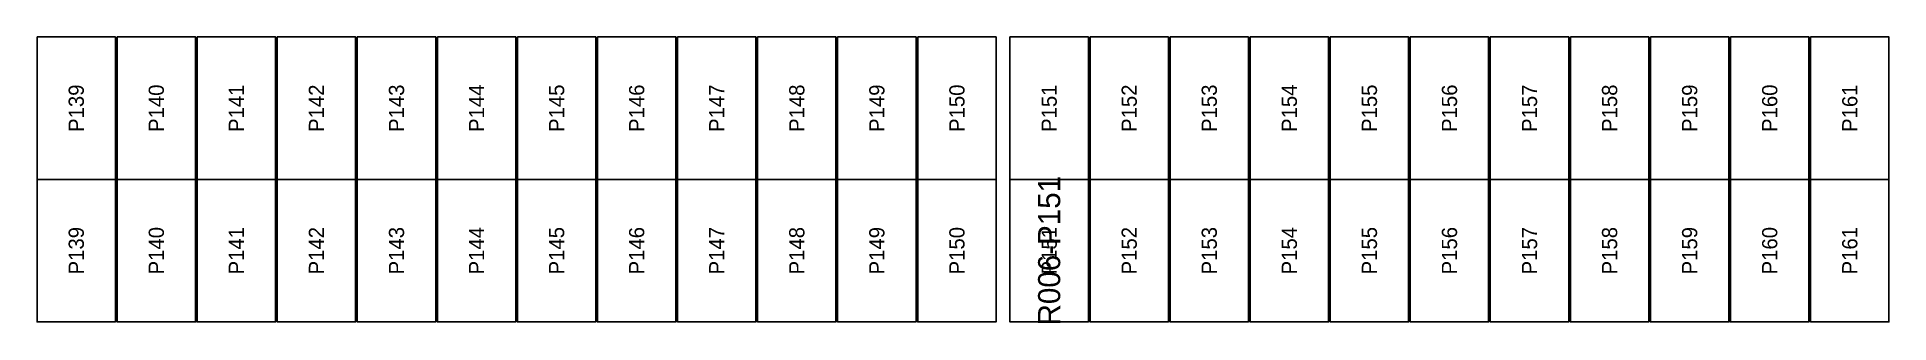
# Model space of a CAD drawing. Extents: x 296295 to 296770, y 651564 to 652121.
# Drawn here: x 296480.83 to 296507.61, y 652100.42 to 652104.56 of the extents above; entities that cross this region are included whole.
import ezdxf
from ezdxf.enums import TextEntityAlignment as Align

# ---------------------------------------------------------------- set-up
doc = ezdxf.new("R2010")
doc.units = 0

msp = doc.modelspace()

# ---------------------------------------------------------------- texts
at = {"layer": 'DEFECT_LABELS'}
msp.add_text('R006-P151', height=0.32, rotation=90, dxfattribs=at).set_placement((296495.467, 652101.464), align=Align.MIDDLE_CENTER)
at = {"layer": 'PANEL_POSITION'}
for s, p in [('P139', (296481.395, 652103.527)), ('P140', (296482.553, 652103.527)), ('P141', (296483.711, 652103.527)), ('P142', (296484.869, 652103.527)), ('P143', (296486.027, 652103.527)), ('P144', (296487.185, 652103.527)), ('P145', (296488.343, 652103.527)), ('P146', (296489.501, 652103.527)), ('P147', (296490.659, 652103.527)), ('P148', (296491.817, 652103.527)), ('P149', (296492.975, 652103.527)), ('P150', (296494.133, 652103.527)), ('P151', (296495.467, 652103.527)), ('P152', (296496.625, 652103.527)), ('P153', (296497.783, 652103.527)), ('P154', (296498.941, 652103.527)), ('P155', (296500.099, 652103.527)), ('P156', (296501.257, 652103.527)), ('P157', (296502.415, 652103.527)), ('P158', (296503.573, 652103.527)), ('P159', (296504.731, 652103.527)), ('P160', (296505.889, 652103.527)), ('P161', (296507.047, 652103.527)), ('P139', (296481.395, 652101.464)), ('P140', (296482.553, 652101.464)), ('P141', (296483.711, 652101.464)), ('P142', (296484.869, 652101.464)), ('P143', (296486.027, 652101.464)), ('P144', (296487.185, 652101.464)), ('P145', (296488.343, 652101.464)), ('P146', (296489.501, 652101.464)), ('P147', (296490.659, 652101.464)), ('P148', (296491.817, 652101.464)), ('P149', (296492.975, 652101.464)), ('P150', (296494.133, 652101.464)), ('P151', (296495.467, 652101.464)), ('P152', (296496.625, 652101.464)), ('P153', (296497.783, 652101.464)), ('P154', (296498.941, 652101.464)), ('P155', (296500.099, 652101.464)), ('P156', (296501.257, 652101.464)), ('P157', (296502.415, 652101.464)), ('P158', (296503.573, 652101.464)), ('P159', (296504.731, 652101.464)), ('P160', (296505.889, 652101.464)), ('P161', (296507.047, 652101.464))]:
    msp.add_text(s, height=0.22, rotation=90, dxfattribs=at).set_placement(p, align=Align.MIDDLE_CENTER)

# ---------------------------------------------------------------- linework, layer by layer
at = {"layer": 'DEFECTIVE_PANELS'}
msp.add_lwpolyline([(296494.9, 652102.496), (296496.034, 652102.496), (296496.034, 652100.433), (296494.9, 652100.433)], close=True, dxfattribs=at)
at = {"layer": 'PANELS_MASTER'}
for points in [[(296480.828, 652104.559), (296481.962, 652104.559), (296481.962, 652102.496), (296480.828, 652102.496)], [(296481.986, 652104.559), (296483.12, 652104.559), (296483.12, 652102.496), (296481.986, 652102.496)], [(296483.144, 652104.559), (296484.278, 652104.559), (296484.278, 652102.496), (296483.144, 652102.496)], [(296484.302, 652104.559), (296485.436, 652104.559), (296485.436, 652102.496), (296484.302, 652102.496)], [(296485.46, 652104.559), (296486.594, 652104.559), (296486.594, 652102.496), (296485.46, 652102.496)], [(296486.618, 652104.559), (296487.752, 652104.559), (296487.752, 652102.496), (296486.618, 652102.496)], [(296487.776, 652104.559), (296488.91, 652104.559), (296488.91, 652102.496), (296487.776, 652102.496)], [(296488.934, 652104.559), (296490.068, 652104.559), (296490.068, 652102.496), (296488.934, 652102.496)], [(296490.092, 652104.559), (296491.226, 652104.559), (296491.226, 652102.496), (296490.092, 652102.496)], [(296491.25, 652104.559), (296492.384, 652104.559), (296492.384, 652102.496), (296491.25, 652102.496)], [(296492.408, 652104.559), (296493.542, 652104.559), (296493.542, 652102.496), (296492.408, 652102.496)], [(296493.566, 652104.559), (296494.7, 652104.559), (296494.7, 652102.496), (296493.566, 652102.496)], [(296494.9, 652104.559), (296496.034, 652104.559), (296496.034, 652102.496), (296494.9, 652102.496)], [(296496.058, 652104.559), (296497.192, 652104.559), (296497.192, 652102.496), (296496.058, 652102.496)], [(296497.216, 652104.559), (296498.35, 652104.559), (296498.35, 652102.496), (296497.216, 652102.496)], [(296498.374, 652104.559), (296499.508, 652104.559), (296499.508, 652102.496), (296498.374, 652102.496)], [(296499.532, 652104.559), (296500.666, 652104.559), (296500.666, 652102.496), (296499.532, 652102.496)], [(296500.69, 652104.559), (296501.824, 652104.559), (296501.824, 652102.496), (296500.69, 652102.496)], [(296501.848, 652104.559), (296502.982, 652104.559), (296502.982, 652102.496), (296501.848, 652102.496)], [(296503.006, 652104.559), (296504.14, 652104.559), (296504.14, 652102.496), (296503.006, 652102.496)], [(296504.164, 652104.559), (296505.298, 652104.559), (296505.298, 652102.496), (296504.164, 652102.496)], [(296505.322, 652104.559), (296506.456, 652104.559), (296506.456, 652102.496), (296505.322, 652102.496)], [(296506.48, 652104.559), (296507.614, 652104.559), (296507.614, 652102.496), (296506.48, 652102.496)], [(296480.828, 652102.496), (296481.962, 652102.496), (296481.962, 652100.433), (296480.828, 652100.433)], [(296481.986, 652102.496), (296483.12, 652102.496), (296483.12, 652100.433), (296481.986, 652100.433)], [(296483.144, 652102.496), (296484.278, 652102.496), (296484.278, 652100.433), (296483.144, 652100.433)], [(296484.302, 652102.496), (296485.436, 652102.496), (296485.436, 652100.433), (296484.302, 652100.433)], [(296485.46, 652102.496), (296486.594, 652102.496), (296486.594, 652100.433), (296485.46, 652100.433)], [(296486.618, 652102.496), (296487.752, 652102.496), (296487.752, 652100.433), (296486.618, 652100.433)], [(296487.776, 652102.496), (296488.91, 652102.496), (296488.91, 652100.433), (296487.776, 652100.433)], [(296488.934, 652102.496), (296490.068, 652102.496), (296490.068, 652100.433), (296488.934, 652100.433)], [(296490.092, 652102.496), (296491.226, 652102.496), (296491.226, 652100.433), (296490.092, 652100.433)], [(296491.25, 652102.496), (296492.384, 652102.496), (296492.384, 652100.433), (296491.25, 652100.433)], [(296492.408, 652102.496), (296493.542, 652102.496), (296493.542, 652100.433), (296492.408, 652100.433)], [(296493.566, 652102.496), (296494.7, 652102.496), (296494.7, 652100.433), (296493.566, 652100.433)], [(296496.058, 652102.496), (296497.192, 652102.496), (296497.192, 652100.433), (296496.058, 652100.433)], [(296497.216, 652102.496), (296498.35, 652102.496), (296498.35, 652100.433), (296497.216, 652100.433)], [(296498.374, 652102.496), (296499.508, 652102.496), (296499.508, 652100.433), (296498.374, 652100.433)], [(296499.532, 652102.496), (296500.666, 652102.496), (296500.666, 652100.433), (296499.532, 652100.433)], [(296500.69, 652102.496), (296501.824, 652102.496), (296501.824, 652100.433), (296500.69, 652100.433)], [(296501.848, 652102.496), (296502.982, 652102.496), (296502.982, 652100.433), (296501.848, 652100.433)], [(296503.006, 652102.496), (296504.14, 652102.496), (296504.14, 652100.433), (296503.006, 652100.433)], [(296504.164, 652102.496), (296505.298, 652102.496), (296505.298, 652100.433), (296504.164, 652100.433)], [(296505.322, 652102.496), (296506.456, 652102.496), (296506.456, 652100.433), (296505.322, 652100.433)], [(296506.48, 652102.496), (296507.614, 652102.496), (296507.614, 652100.433), (296506.48, 652100.433)]]:
    msp.add_lwpolyline(points, close=True, dxfattribs=at)

msp.set_redraw_order([(e.dxf.handle, doc.entitydb.next_handle()) for e in msp.query("TEXT MTEXT ATTDEF DIMENSION ARC_DIMENSION")])  # texts and dimensions are drawn at this point

doc.saveas('drawing.dxf')
